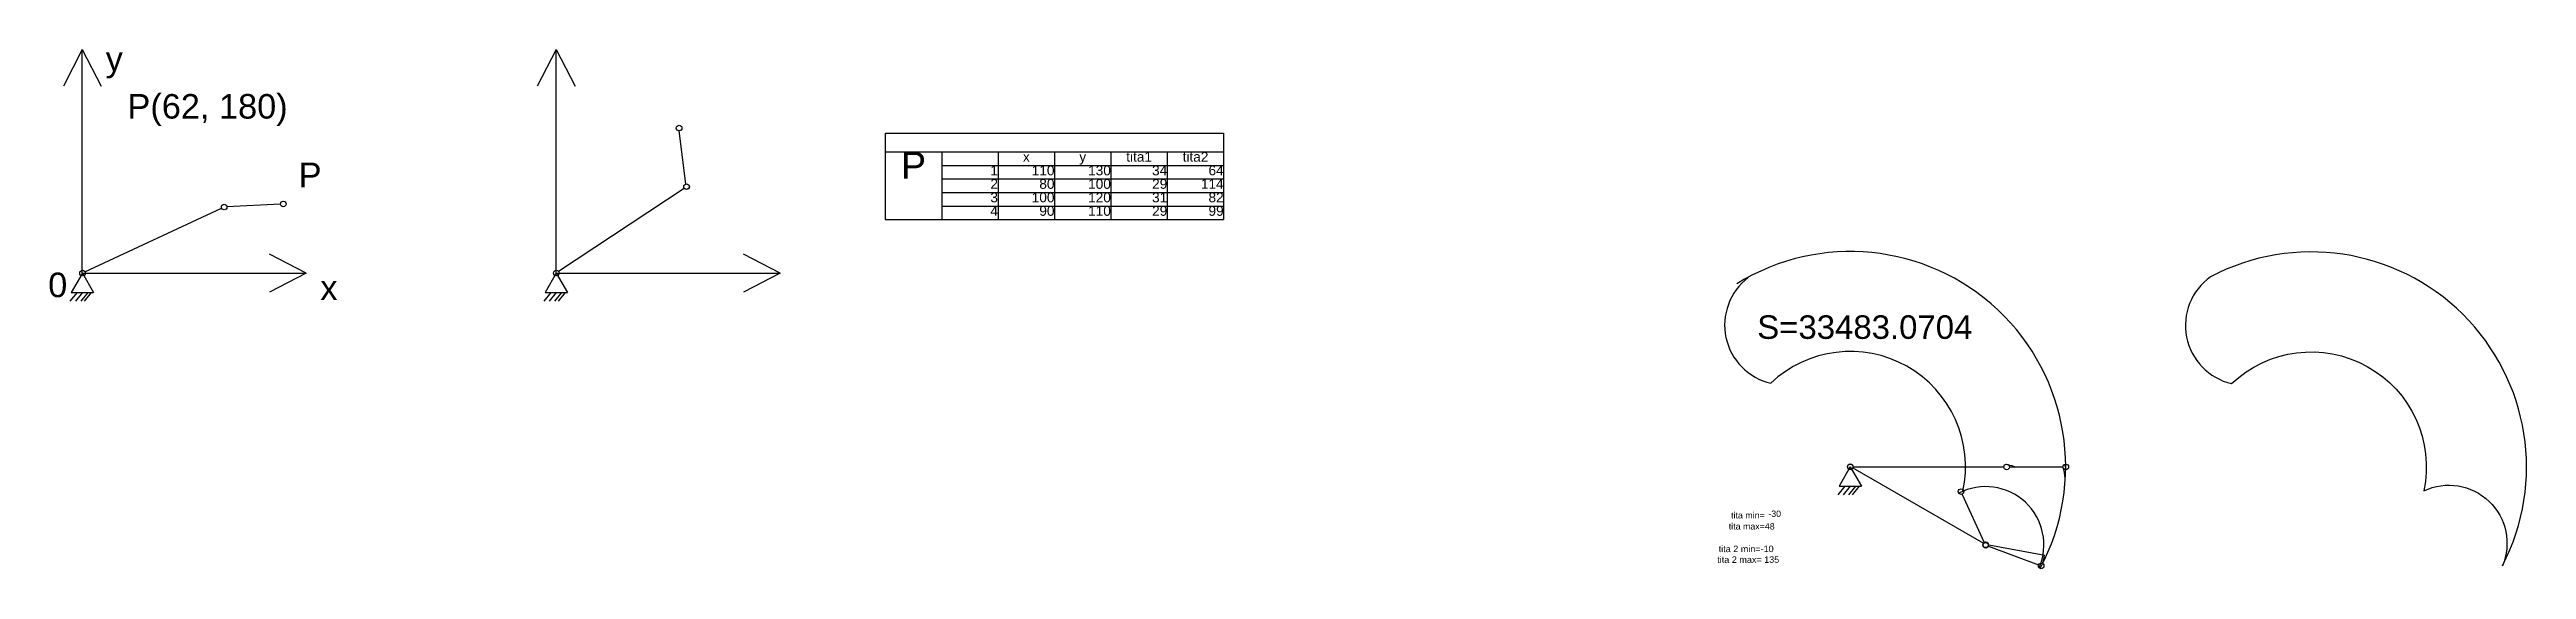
# Model space of a CAD drawing. Header units: millimetres. Extents: x 140 to 3730, y -255 to 211.
# Drawn here: x 140 to 2358, y -255 to 211 of the extents above; entities that cross this region are included whole.
import ezdxf

# ---------------------------------------------------------------- set-up
doc = ezdxf.new("R2010")
doc.units = ezdxf.units.MM
doc.header["$MEASUREMENT"] = 0
doc.styles.get("Standard").update_dxf_attribs({"font": 'arial.ttf'})

msp = doc.modelspace()

# ---------------------------------------------------------------- texts
for s, height, p in [('y', 22, (190.2, 192.1)), ('P(62, 180)', 21.99, (209.7, 149.5)), ('P', 22, (363, 88)), ('0', 22, (138.7, -10.6)), ('x', 22, (382.4, -13.1)), ('S=33483.0704', 21.109, (1669.1, -48)), ('tita max=48', 5.665, (1643.6, -218.9)), ('tita min=', 5.66, (1645.7, -209)), ('-30', 5.66, (1679, -207.6)), ('tita 2 max= 135', 5.787, (1633.3, -248.8)), ('tita 2 min=-10', 5.787, (1634.6, -239.2))]:
    msp.add_text(s, height=height).set_placement(p)

# ---------------------------------------------------------------- blocks, each defined once
blk = doc.blocks.new('Block 1')
for p, q in [((0, 0), (-10, -17.3)), ((0, 0), (10, -17.3)), ((-4.9, -17.3), (-11.2, -25.1)), ((-4.9, -17.3), (-11.2, -25.1)), ((-10, -17.3), (10, -17.3)), ((0, -17.3), (-6.3, -25.1)), ((4.7, -17.3), (-1.6, -25.1)), ((7.9, -17.3), (1.6, -25.1))]:
    blk.add_line(p, q)
blk.add_circle((0, 0), 2.5)
blk = doc.blocks.new('block 2')
blk.add_line((2.5, 0.2), (50.5, 0.2))
for centre in [(0, 0), (53, 0)]:
    blk.add_circle(centre, 2.5)
blk = doc.blocks.new('b3')
blk.add_line((2.5, 0.2), (137.5, 0.2))
for centre in [(0, 0), (140, 0)]:
    blk.add_circle(centre, 2.5)
blk = doc.blocks.new('*T5')
at = {"color": 0, "linetype": 'ByBlock', "lineweight": -2, "transparency": 16777216}
for p, q in [((0, 0), (303, 0)), ((0, 0), (0, -77.4)), ((303, 0), (303, -77.4)), ((0, -16.8), (303, -16.8)), ((50.5, -16.8), (50.5, -77.4)), ((101, -16.8), (101, -77.4)), ((151.5, -16.8), (151.5, -77.4)), ((202, -16.8), (202, -77.4)), ((252.5, -16.8), (252.5, -77.4)), ((50.5, -28.9), (303, -28.9)), ((50.5, -41), (303, -41)), ((50.5, -53.1), (303, -53.1)), ((50.5, -65.3), (303, -65.3)), ((0, -77.4), (303, -77.4))]:
    blk.add_line(p, q, dxfattribs=at)
at = {"color": 0, "transparency": 16777216, "width": 50.384}
for s, insert, char_height, attachment_point in [('P', (25.3, -16.8), 24, 2), ('x', (126.3, -16.8), 8.74, 2), ('y', (176.8, -16.8), 8.74, 2), ('tita1', (227.3, -16.8), 8.74, 2), ('tita2', (277.8, -16.8), 8.74, 2), ('2', (100.9, -41.1), 8.74, 3), ('1', (100.9, -29), 8.74, 3), ('110', (151.5, -29), 8.74, 3), ('80', (151.5, -41.1), 8.74, 3), ('130', (202, -29), 8.74, 3), ('100', (202, -41.1), 8.74, 3), ('34', (252.5, -29), 8.74, 3), ('29', (252.5, -41.1), 8.74, 3), ('114', (303, -41.1), 8.74, 3), ('64', (303, -29), 8.74, 3), ('4', (100.9, -65.3), 8.74, 3), ('3', (100.9, -53.2), 8.74, 3), ('100', (151.5, -53.2), 8.74, 3), ('90', (151.5, -65.3), 8.74, 3), ('120', (202, -53.2), 8.74, 3), ('110', (202, -65.3), 8.74, 3), ('31', (252.5, -53.2), 8.74, 3), ('29', (252.5, -65.3), 8.74, 3), ('82', (303, -53.2), 8.74, 3), ('99', (303, -65.3), 8.74, 3)]:
    blk.add_mtext(s, dxfattribs=dict(at, insert=insert, char_height=char_height, attachment_point=attachment_point))

# ---------------------------------------------------------------- linework, layer by layer
for p, q in [((169.2, 211.5), (152.3, 178.6)), ((169.2, 11), (169.2, 211.5)), ((169.2, 211.5), (186.2, 178.6)), ((593.7, 211.5), (576.7, 178.6)), ((593.7, 11), (593.7, 211.5)), ((593.7, 211.5), (610.7, 178.6)), ((369.7, 11), (336.9, 27.9)), ((794.2, 11), (761.4, 27.9)), ((169.2, 11), (369.7, 11)), ((369.7, 11), (336.9, -6)), ((593.7, 11), (794.2, 11)), ((794.2, 11), (761.4, -6)), ((1876.5, -232.6), (1926.5, -241.8))]:
    msp.add_line(p, q)
msp.add_lwpolyline([(2266.1, -184.2, -0.688136), (2336.4, -251.5, 0.734617), (2075, 7.6, 0.645703), (2093.9, -88.1, -0.736291)], format="xyb", close=True)
for centre, radius, start, end in [((1752.4, -162.6), 192.9, 331.766, 121.7904), ((1693.4, -35.7), 53.5, 127.2194, 256.9562), ((1752.4, -162.6), 103.3, 347.6699, 133.5458), ((1749.4, -22.7), 53.5, 233.1885, 233.2827), ((1756.7, -22.7), 53.5, 230.2256, 230.3236), ((1763.9, -23.1), 53.5, 227.2632, 227.3644), ((1771.1, -23.9), 53.5, 224.3015, 224.4052), ((1778.2, -25), 53.5, 221.3404, 221.446), ((1785.3, -26.5), 53.5, 218.3798, 218.4868), ((1792.3, -28.4), 53.5, 215.4199, 215.5276), ((1799.2, -30.7), 53.5, 212.4606, 212.5685), ((1805.9, -33.2), 53.5, 209.5019, 209.6093), ((1812.6, -36.2), 53.5, 206.5438, 206.6501), ((1819, -39.5), 53.5, 203.5864, 203.6909), ((1825.3, -43.1), 53.5, 200.6295, 200.7317), ((1831.4, -47), 53.5, 197.6732, 197.7725), ((1837.2, -51.2), 53.5, 194.7175, 194.8134), ((1700, -32.8), 53.5, 253.9443, 253.997), ((1706.8, -30.3), 53.5, 250.9777, 251.0378), ((1713.7, -28.1), 53.5, 248.0115, 248.0787), ((1720.7, -26.3), 53.5, 245.0458, 245.1195), ((1727.8, -24.8), 53.5, 242.0807, 242.1603), ((1735, -23.7), 53.5, 239.116, 239.2011), ((1742.2, -23), 53.5, 236.152, 236.2419), ((1842.9, -55.7), 53.5, 191.7625, 191.8542), ((1848.3, -60.6), 53.5, 188.8079, 188.895), ((1853.5, -65.6), 53.5, 185.854, 185.9358), ((1858.3, -71), 53.5, 182.9006, 182.9766), ((1862.9, -76.6), 53.5, 179.9477, 180.0174), ((1867.2, -82.4), 53.5, 176.9953, 177.0582), ((1871.2, -88.4), 53.5, 174.0434, 174.0991), ((1874.9, -94.7), 53.5, 171.092, 171.1399), ((1878.3, -101.1), 53.5, 168.1411, 168.1807), ((1881.3, -107.7), 53.5, 165.1905, 165.2215), ((1884, -114.4), 53.5, 162.2404, 162.2623), ((1886.3, -121.2), 53.5, 159.2907, 159.3031), ((1888.3, -128.2), 53.5, 156.3414, 156.344), ((1883.1, -213.5), 53.5, 72.0921, 81.3362), ((1891.7, -178.5), 53.5, 5.8928, 17.2452), ((1892.3, -171.3), 53.5, 8.852, 11.7341), ((1873.7, -232.6), 52.1, 336.6795, 117.4595), ((1873.7, -233.1), 53.5, 342.2194, 350.6424)]:
    msp.add_arc(centre, radius, start, end)

# ---------------------------------------------------------------- block references
for name, p, rotation in [('block 2', (710.3, 88.4), 97.1818088118913), ('b3', (593.7, 11), 33.58068486745888), ('b3', (169.4, 11), 25.00000000000004), ('block 2', (296.3, 70.2), 2.999999999999923), ('b3', (1752.4, -162.6), 329.9999999999999), ('block 2', (1873.7, -233.1), 114.5877862908449), ('block 2', (1873.7, -233.1), 339.5877862908449)]:
    msp.add_blockref(name, p, dxfattribs=dict(rotation=rotation))
for name, p in [('*T5', (888.3, 136.4)), ('Block 1', (169.4, 11)), ('Block 1', (593.7, 11)), ('Block 1', (1752.4, -162.8)), ('b3', (1752.4, -162.8)), ('block 2', (1892.4, -162.8))]:
    msp.add_blockref(name, p)

msp.set_redraw_order([(e.dxf.handle, doc.entitydb.next_handle()) for e in msp.query("TEXT MTEXT ATTDEF DIMENSION ARC_DIMENSION")])  # texts and dimensions are drawn at this point

doc.saveas('drawing.dxf')
